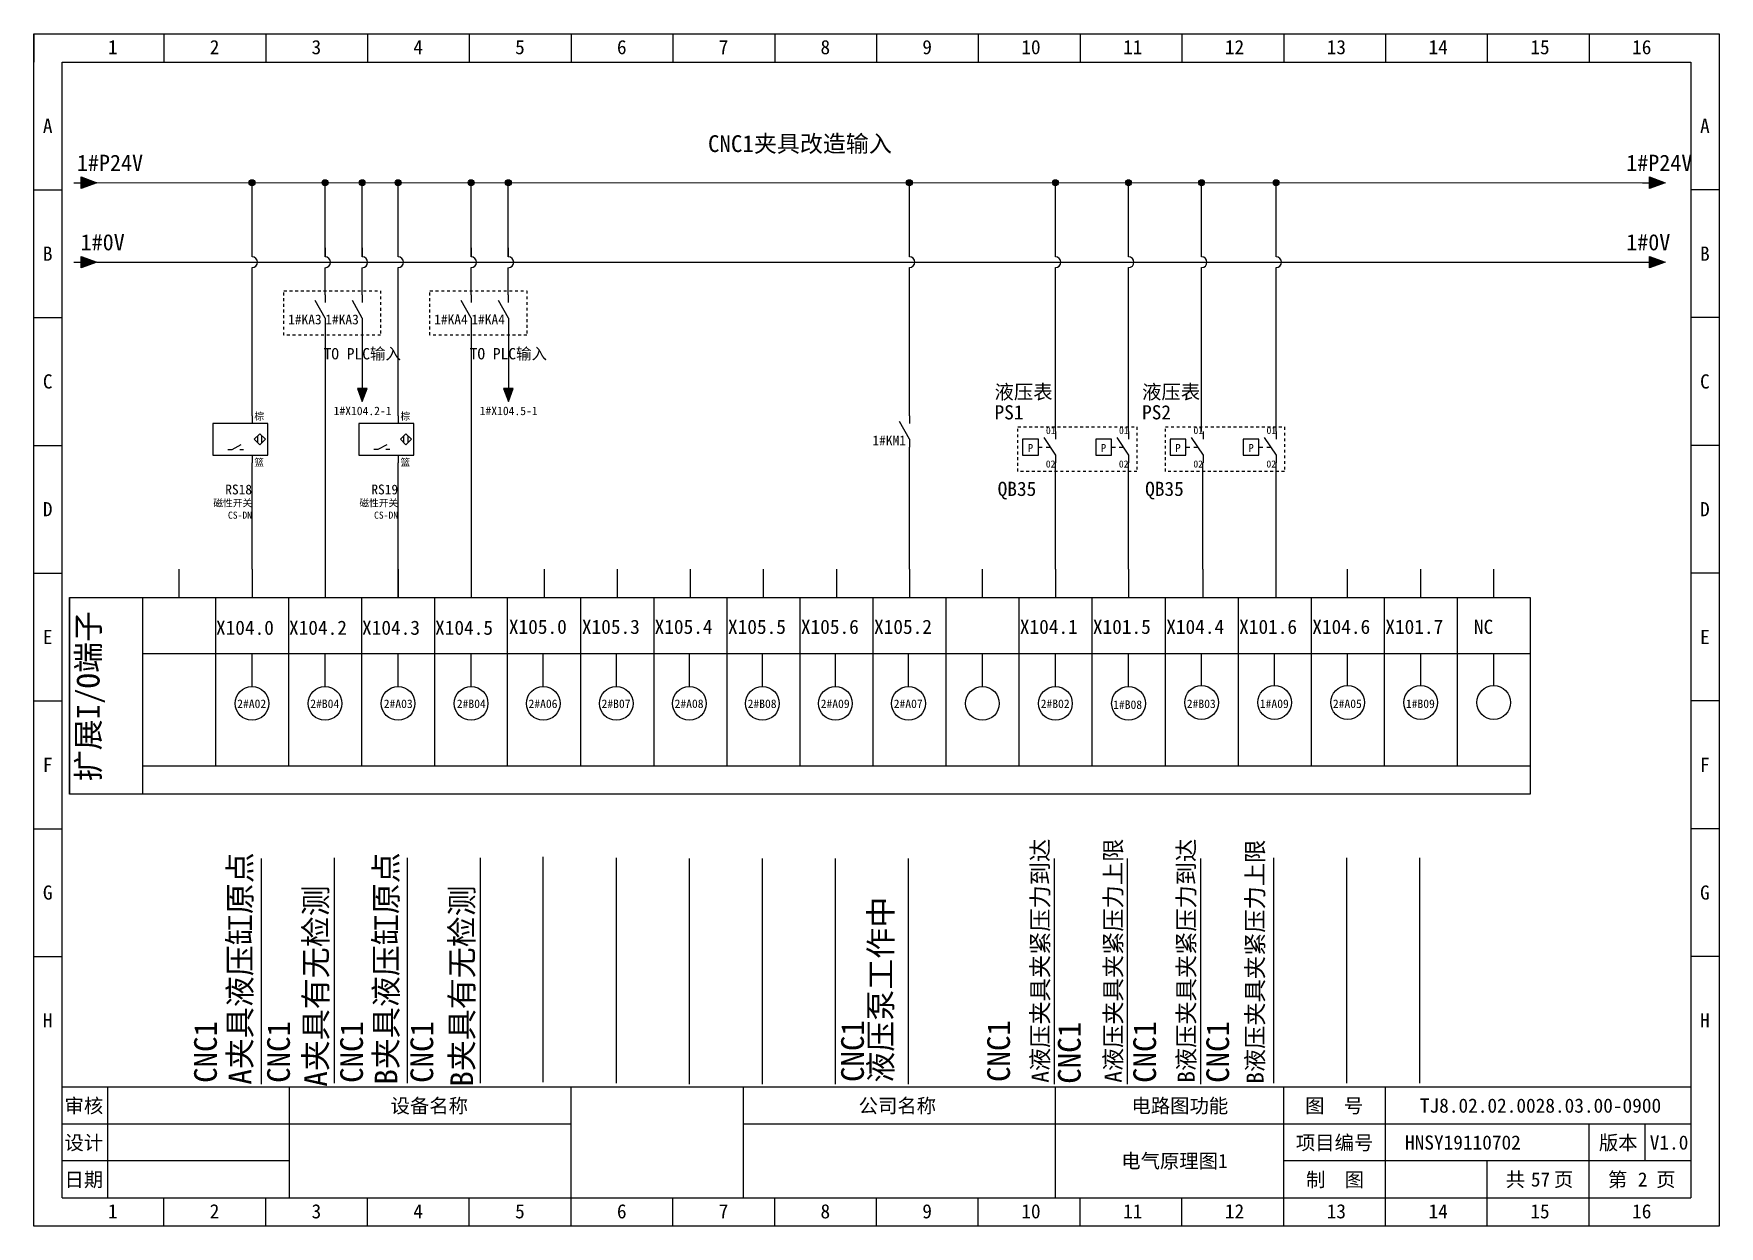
# Model space of a CAD drawing. Header units: millimetres. Extents: x 914 to 910632, y -176 to 682692.
# Drawn here: x 1900.1 to 2197.1, y 2544.6 to 2754.6 of the extents above; entities that cross this region are included whole.
import ezdxf
from ezdxf.enums import TextEntityAlignment as Align

# ---------------------------------------------------------------- set-up
doc = ezdxf.new("R2010")
doc.units = ezdxf.units.MM
doc.linetypes.add('EPL_DASH', pattern=[1, 0.5, -0.5])
doc.layers.add('EPLAN300', color=5, linetype='Continuous', lineweight=25)
doc.layers.add('EPLAN311', color=1, linetype='Continuous', lineweight=25)
doc.styles.get("Standard").update_dxf_attribs({"font": 'arial.ttf'})
doc.styles.add('宋体', font='')
doc.styles.get('宋体').set_extended_font_data('宋体')

msp = doc.modelspace()

# ---------------------------------------------------------------- texts
at = {"style": '宋体'}
for s, height, p in [('液压表', 2.5, (2069.409, 2690.272)), ('液压表', 2.5, (2095.4, 2690.272)), ('PS1', 2.5, (2069.409, 2686.678)), ('PS2', 2.5, (2095.406, 2686.678)), ('QB35 ', 2.5, (2069.958, 2673.2)), ('QB35 ', 2.5, (2095.95, 2673.2)), ('X104.0', 2.5, (1932.224, 2648.748)), ('X104.2', 2.5, (1945.094, 2648.748)), ('X104.3', 2.5, (1957.964, 2648.748)), ('X104.5', 2.5, (1970.834, 2648.748)), ('X105.0', 2.5, (1983.833, 2648.907)), ('X105.3', 2.5, (1996.703, 2648.907)), ('X105.4', 2.5, (2009.515, 2648.907)), ('X105.5', 2.5, (2022.443, 2648.907)), ('X105.6', 2.5, (2035.288, 2648.907)), ('X105.2', 2.5, (2048.175, 2648.907)), ('X104.1', 2.5, (2073.865, 2648.907)), ('X101.5', 2.5, (2086.735, 2648.907)), ('X104.4', 2.5, (2099.663, 2648.907)), ('X101.6', 2.5, (2112.508, 2648.907)), ('X104.6', 2.5, (2125.395, 2648.907)), ('X101.7', 2.5, (2138.265, 2648.907)), ('NC', 2.5, (2153.875, 2648.907)), ('2#A02', 1.5, (1935.971, 2635.852)), ('2#B04', 1.5, (1948.841, 2635.852)), ('2#A03', 1.5, (1961.786, 2635.852)), ('2#B04', 1.5, (1974.656, 2635.853)), ('2#A06', 1.5, (1987.295, 2635.852)), ('2#B07', 1.5, (2000.165, 2635.852)), ('2#A08', 1.5, (2013.035, 2635.852)), ('2#B08', 1.5, (2025.905, 2635.852)), ('2#A09', 1.5, (2038.775, 2635.852)), ('2#A07', 1.5, (2051.645, 2635.852)), ('2#B02', 1.5, (2077.541, 2635.852)), ('1#B08', 1.5, (2090.304, 2635.693)), ('2#B03', 1.5, (2103.281, 2635.852)), ('1#A09', 1.5, (2116.151, 2635.852)), ('2#A05', 1.5, (2129.021, 2635.852)), ('1#B09', 1.5, (2141.891, 2635.852))]:
    msp.add_text(s, height=height, dxfattribs=at).set_placement(p)
at = {"color": 5, "style": '宋体'}
for p in [(2075.744, 2681.644), (2088.614, 2681.644), (2101.742, 2681.644), (2114.612, 2681.644)]:
    msp.add_text('P', height=1.389, dxfattribs=at).set_placement(p, align=Align.MIDDLE_CENTER)
at = {"color": 0, "style": '宋体'}
for s, height, rotation, p in [('A液压夹具夹紧压力到达', 3, 89.99653, (2078.937, 2569.877)), ('A液压夹具夹紧压力上限', 3, 89.99653, (2091.807, 2569.877)), ('B液压夹具夹紧压力到达', 3, 89.99653, (2104.677, 2569.877)), ('B液压夹具夹紧压力上限', 3, 90, (2116.805, 2569.694)), ('A夹具液压缸原点', 4, 90, (1938.45, 2569.535)), ('B夹具液压缸原点', 4, 90, (1964.19, 2569.535)), ('A夹具有无检测', 4, 89.99653, (1951.8, 2569.175)), ('B夹具有无检测', 4, 89.99653, (1977.54, 2569.175)), ('液压泵工作中', 4, 89.99653, (2051.351, 2569.877)), ('CNC1', 4, 89.99653, (1932.377, 2569.847)), ('CNC1', 4, 89.99653, (1945.247, 2569.847)), ('CNC1', 4, 89.99653, (1958.117, 2569.847)), ('CNC1', 4, 89.99653, (1970.497, 2569.847)), ('CNC1', 4, 89.99653, (2046.382, 2570.007)), ('CNC1', 4, 89.99653, (2072.122, 2570.007)), ('CNC1', 4, 89.99653, (2084.579, 2569.688)), ('CNC1', 4, 89.99653, (2097.862, 2569.847)), ('CNC1', 4, 89.99653, (2110.732, 2569.847))]:
    msp.add_text(s, height=height, rotation=rotation, dxfattribs=at).set_placement(p)
at = {"attachment_point": 5, "style": '宋体'}
for s, width, insert, char_height in [('CNC1夹具改造输入', 65.76813, (2035.111, 2735.071), 2.97), ('TO PLC输入', 22.82006, (1958, 2698.137), 2), ('TO PLC输入', 22.82006, (1983.74, 2698.14), 2)]:
    msp.add_mtext_dynamic_manual_height_columns(s, width=width, gutter_width=12.5, heights=[0], dxfattribs=dict(at, insert=insert, char_height=char_height))
at = {"color": 5, "style": '宋体'}
for tag, p in [('1#KA3', (1944.936, 2703.414)), ('1#KA3', (1951.488, 2703.413)), ('1#KA4', (1970.676, 2703.418)), ('1#KA4', (1977.228, 2703.416)), ('1#KM1', (2047.893, 2682.107))]:
    msp.add_attdef(tag, p, '', height=1.736, dxfattribs=at)
at = {"color": 0, "style": '宋体'}
for tag, text, p in [('01', '棕', (2080.165, 2684.1)), ('01', '棕', (2093.035, 2684.1)), ('01', '棕', (2106.163, 2684.1)), ('01', '棕', (2119.033, 2684.1)), ('02', '黑', (2080.145, 2678.204)), ('02', '黑', (2093.015, 2678.204)), ('02', '黑', (2106.143, 2678.204)), ('02', '黑', (2119.013, 2678.204))]:
    msp.add_attdef(tag, text=text, height=1.25, dxfattribs=at).set_placement(p, align=Align.RIGHT)
at = {"style": '宋体'}
msp.add_attdef('扩展I/O端子', text='封页', height=4, rotation=90, dxfattribs=at).set_placement((1909.716, 2637.937), align=Align.MIDDLE_CENTER)
for tag, text, p in [('TJ8.02.02.0028.03.00-0900', 'TJ8.01.01.0181.00.01-0900', (2165.609, 2565.843)), ('HNSY19110702', 'HNSY19110702', (2151.938, 2559.343)), ('V1.0', '1.0', (2188.26, 2559.343)), ('电气原理图1', '封页', (2101.109, 2556.093)), ('57', '01', (2165.609, 2552.843)), ('2', '01', (2183.609, 2552.843))]:
    msp.add_attdef(tag, text=text, height=2.5, dxfattribs=at).set_placement(p, align=Align.MIDDLE_CENTER)

# ---------------------------------------------------------------- blocks, each defined once
blk = doc.blocks.new('EPLSYM_LibrarySPECIAL_Symbol8_Variant0_Placement1')
at = {"linetype": 'Continuous', "lineweight": 25, "ltscale": 4}
blk.add_hatch(color=1, dxfattribs=at).paths.add_polyline_path([(-0.75, 1), (2, 0), (-0.75, -1)], flags=0)
at = {"color": 1, "linetype": 'Continuous', "lineweight": 25, "ltscale": 4}
blk.add_line((-2, 0), (-0.75, 0), dxfattribs=at)
blk.add_lwpolyline([(-0.75, 1), (2, 0), (-0.75, -1)], close=True, dxfattribs=at)
at = {"color": 5}
blk.add_attdef('70_20010', text='', height=2.85, dxfattribs=at).set_placement((3, 0), align=Align.MIDDLE_LEFT)
at = {"color": 73}
for tag, p in [('70_24350', (33.76, 0)), ('70_24300', (72.31, 0))]:
    blk.add_attdef(tag, text='', height=2.06, dxfattribs=at).set_placement(p, align=Align.MIDDLE_LEFT)
blk = doc.blocks.new('磁性接近开关2线常开')
at = {"layer": 'EPLAN300', "color": 5, "linetype": 'Continuous', "lineweight": 25, "ltscale": 4}
for p, q in [((0, 8.4), (0, 7)), ((-2.01, 3.24), (-3.59, 2.36)), ((1.03, 3.58), (1.03, 4.82)), ((1.77, 3.58), (1.77, 4.82)), ((0, 1.4), (0, 0))]:
    blk.add_line(p, q, dxfattribs=at)
at = {"layer": 'EPLAN300', "color": 5, "linetype": 'Continuous', "lineweight": 25}
for p, q in [((-3.59, 2.36), (-4.29, 2.36)), ((-1.49, 2.36), (-2.19, 2.36))]:
    blk.add_line(p, q, dxfattribs=at)
at = {"layer": 'EPLAN300', "color": 5, "linetype": 'Continuous', "lineweight": 25, "ltscale": 4}
for points in [[(2.8, 7), (-7, 7), (-7, 1.4), (2.8, 1.4)], [(1.4, 5.19), (0.41, 4.2), (1.4, 3.21), (2.39, 4.2)]]:
    blk.add_lwpolyline(points, close=True, dxfattribs=at)
at = {"color": 0, "style": '宋体'}
for tag, p in [('01', (0.42, 7.67)), ('02', (0.42, -0.54))]:
    blk.add_attdef(tag, p, '', height=1.26, dxfattribs=at)
at = {"color": 5, "style": '宋体'}
blk.add_attdef('03', text='', height=1.75, dxfattribs=at).set_placement((0, -5.6), align=Align.RIGHT)
at = {"color": 0, "style": '宋体'}
for tag, p in [('04', (0, -7.76)), ('05', (0, -9.92))]:
    blk.add_attdef(tag, text='', height=1.26, dxfattribs=at).set_placement(p, align=Align.RIGHT)
blk = doc.blocks.new('箭头下')
at = {"layer": 'EPLAN311', "linetype": 'Continuous', "lineweight": 25, "ltscale": 4}
blk.add_hatch(color=1, dxfattribs=at).paths.add_polyline_path([(-0.7, -0.875), (0, -2.8), (0.7, -0.875)], flags=0)
at = {"layer": 'EPLAN311', "color": 1, "linetype": 'Continuous', "lineweight": 25, "ltscale": 4}
blk.add_line((0, 0), (0, -0.875), dxfattribs=at)
blk.add_lwpolyline([(-0.7, -0.875), (0, -2.8), (0.7, -0.875)], close=True, dxfattribs=at)
at = {"color": 5}
blk.add_attdef('70_20010', text='', height=1.7535, dxfattribs=at).set_placement((0, -3.8507), align=Align.TOP_CENTER)
blk = doc.blocks.new('*U388')
blk.add_line((-2.5, 0), (2.5, 0))
blk = doc.blocks.new('*U389')
at = {"color": 0, "linetype": 'ByBlock', "lineweight": -2, "transparency": 16777216}
for p in [(0, 0), (0, -22.5), (0, -45), (0, -67.5), (0, -90), (0, -112.5), (0, -135)]:
    blk.add_blockref('*U388', p, dxfattribs=at)
blk = doc.blocks.new('*U390')
blk.add_line((-2.5, 0), (2.5, 0))
blk = doc.blocks.new('*U391')
at = {"color": 0, "linetype": 'ByBlock', "lineweight": -2, "transparency": 16777216}
for p in [(0, 0), (0, -22.5), (0, -45), (0, -67.5), (0, -90), (0, -112.5), (0, -135)]:
    blk.add_blockref('*U390', p, dxfattribs=at)
blk = doc.blocks.new('制图图框')
for p, q in [((-2700.08, 789.32), (-2403.08, 789.32)), ((-2700.08, 579.32), (-2700.08, 789.32)), ((-2700.08, 789.32), (-2700.08, 784.32)), ((-2700.08, 789.32), (-2695.08, 789.32)), ((-2677.15, 789.32), (-2677.15, 784.32)), ((-2659.21, 789.32), (-2659.21, 784.32)), ((-2641.27, 789.32), (-2641.27, 784.32)), ((-2623.33, 789.32), (-2623.33, 784.32)), ((-2605.4, 789.32), (-2605.4, 784.32)), ((-2587.46, 789.32), (-2587.46, 784.32)), ((-2569.52, 789.32), (-2569.52, 784.32)), ((-2551.58, 789.32), (-2551.58, 784.32)), ((-2533.65, 789.32), (-2533.65, 784.32)), ((-2515.71, 789.32), (-2515.71, 784.32)), ((-2497.77, 789.32), (-2497.77, 784.32)), ((-2479.83, 789.32), (-2479.83, 784.32)), ((-2461.9, 789.32), (-2461.9, 784.32)), ((-2443.96, 789.32), (-2443.96, 784.32)), ((-2426.02, 789.32), (-2426.02, 784.32)), ((-2403.08, 789.32), (-2403.08, 579.32)), ((-2403.08, 789.32), (-2403.08, 784.32)), ((-2695.08, 784.32), (-2408.08, 784.32)), ((-2695.08, 584.32), (-2695.08, 784.32)), ((-2408.08, 784.32), (-2408.08, 584.32)), ((-2408.08, 603.82), (-2695.08, 603.82)), ((-2687.08, 603.82), (-2687.08, 584.32)), ((-2655.08, 603.82), (-2655.08, 584.32)), ((-2655.08, 603.82), (-2655.08, 584.32)), ((-2605.4, 579.32), (-2605.4, 603.82)), ((-2575.08, 603.82), (-2575.08, 584.32)), ((-2575.08, 603.82), (-2575.08, 584.32)), ((-2575.08, 603.82), (-2575.08, 584.32)), ((-2520.08, 603.82), (-2520.08, 584.32)), ((-2479.83, 579.32), (-2479.83, 603.82)), ((-2461.9, 579.32), (-2461.9, 603.82)), ((-2655.08, 597.32), (-2695.08, 597.32)), ((-2605.4, 597.32), (-2655.08, 597.32)), ((-2408.08, 597.32), (-2575.08, 597.32)), ((-2426.02, 579.32), (-2426.02, 597.32)), ((-2416.18, 597.32), (-2416.18, 590.82)), ((-2655.08, 590.82), (-2695.08, 590.82)), ((-2408.08, 590.82), (-2479.83, 590.82)), ((-2443.96, 579.32), (-2443.96, 590.82)), ((-2695.08, 584.32), (-2408.08, 584.32)), ((-2677.15, 579.32), (-2677.15, 584.32)), ((-2659.21, 579.32), (-2659.21, 584.32)), ((-2641.27, 579.32), (-2641.27, 584.32)), ((-2623.33, 579.32), (-2623.33, 584.32)), ((-2587.46, 579.32), (-2587.46, 584.32)), ((-2569.52, 579.32), (-2569.52, 584.32)), ((-2551.58, 579.32), (-2551.58, 584.32)), ((-2533.65, 579.32), (-2533.65, 584.32)), ((-2515.71, 579.32), (-2515.71, 584.32)), ((-2497.77, 579.32), (-2497.77, 584.32)), ((-2403.08, 579.32), (-2700.08, 579.32))]:
    blk.add_line(p, q)
blk.add_blockref('*U389', (-2697.58, 761.82))
at = {"xscale": -1}
blk.add_blockref('*U391', (-2405.58, 761.82), dxfattribs=at)
at = {"style": '宋体'}
for s, p in [('1', (-2687.01, 785.71)), ('2', (-2669.07, 785.71)), ('3', (-2651.13, 785.71)), ('4', (-2633.2, 785.71)), ('5', (-2615.26, 785.71)), ('6', (-2597.32, 785.71)), ('7', (-2579.38, 785.71)), ('8', (-2561.45, 785.71)), ('9', (-2543.51, 785.71)), ('10', (-2526.07, 785.71)), ('11', (-2508.13, 785.71)), ('12', (-2490.2, 785.71)), ('13', (-2472.26, 785.71)), ('14', (-2454.32, 785.71)), ('15', (-2436.38, 785.71)), ('16', (-2418.45, 785.71)), ('A', (-2698.47, 771.84)), ('A', (-2406.47, 771.84)), ('B', (-2698.47, 749.34)), ('B', (-2406.47, 749.34)), ('C', (-2698.47, 726.84)), ('C', (-2406.47, 726.84)), ('D', (-2698.47, 704.34)), ('D', (-2406.47, 704.34)), ('E', (-2698.47, 681.84)), ('E', (-2406.47, 681.84)), ('F', (-2698.47, 659.34)), ('F', (-2406.47, 659.34)), ('G', (-2698.47, 636.84)), ('G', (-2406.47, 636.84)), ('H', (-2698.47, 614.34)), ('H', (-2406.47, 614.34)), ('审核', (-2694.65, 599.29)), ('设备名称', (-2637.2, 599.28)), ('公司名称', (-2554.73, 599.29)), ('电路图功能', (-2506.66, 599.29)), ('图  号', (-2476.05, 599.3)), ('设计', (-2694.66, 592.79)), ('项目编号', (-2477.68, 592.79)), ('版本', (-2424.3, 592.79)), ('日期', (-2694.66, 586.29)), ('制  图', (-2475.91, 586.28)), ('共   页', (-2440.72, 586.31)), ('第   页', (-2422.72, 586.3)), ('1', (-2687.01, 580.71)), ('2', (-2669.07, 580.71)), ('3', (-2651.13, 580.71)), ('4', (-2633.2, 580.71)), ('5', (-2615.26, 580.71)), ('6', (-2597.32, 580.71)), ('7', (-2579.38, 580.71)), ('8', (-2561.45, 580.71)), ('9', (-2543.51, 580.71)), ('10', (-2526.07, 580.71)), ('11', (-2508.13, 580.71)), ('12', (-2490.2, 580.71)), ('13', (-2472.26, 580.71)), ('14', (-2454.32, 580.71)), ('15', (-2436.38, 580.71)), ('16', (-2418.45, 580.71))]:
    blk.add_text(s, height=2.5, dxfattribs=at).set_placement(p)

# ---------------------------------------------------------------- hatches: boundary and pattern name
at = {"layer": 'EPLAN311', "ltscale": 4}
h = msp.add_hatch(color=1, dxfattribs=at)
edge = h.paths.add_edge_path()
edge.add_arc((1938.575, 2728.365), 0.52, 0, 360)
h = msp.add_hatch(color=1, dxfattribs=at)
edge = h.paths.add_edge_path()
edge.add_arc((1951.445, 2728.368), 0.52, 0, 360)
h = msp.add_hatch(color=1, dxfattribs=at)
edge = h.paths.add_edge_path()
edge.add_arc((1957.997, 2728.366), 0.52, 0, 360)
h = msp.add_hatch(color=1, dxfattribs=at)
edge = h.paths.add_edge_path()
edge.add_arc((1964.315, 2728.368), 0.52, 0, 360)
h = msp.add_hatch(color=1, dxfattribs=at)
edge = h.paths.add_edge_path()
edge.add_arc((1977.185, 2728.371), 0.52, 0, 360)
h = msp.add_hatch(color=1, dxfattribs=at)
edge = h.paths.add_edge_path()
edge.add_arc((1983.737, 2728.369), 0.52, 0, 360)
h = msp.add_hatch(color=1, dxfattribs=at)
edge = h.paths.add_edge_path()
edge.add_arc((2054.403, 2728.371), 0.52, 0, 360)
h = msp.add_hatch(color=1, dxfattribs=at)
edge = h.paths.add_edge_path()
edge.add_arc((2080.145, 2728.364), 0.52, 0, 360)
h = msp.add_hatch(color=1, dxfattribs=at)
edge = h.paths.add_edge_path()
edge.add_arc((2093.015, 2728.365), 0.52, 0, 360)
h = msp.add_hatch(color=1, dxfattribs=at)
edge = h.paths.add_edge_path()
edge.add_arc((2105.885, 2728.364), 0.52, 0, 360)
h = msp.add_hatch(color=1, dxfattribs=at)
edge = h.paths.add_edge_path()
edge.add_arc((2119.013, 2728.364), 0.52, 0, 360)

# ---------------------------------------------------------------- linework, layer by layer
at = {"color": 0}
for p, q in [((1911.187, 2728.371), (2183.567, 2728.365)), ((1938.575, 2715.316), (1938.575, 2728.366)), ((1951.445, 2715.32), (1951.445, 2728.369)), ((1957.997, 2715.318), (1957.997, 2728.367)), ((1964.315, 2715.32), (1964.315, 2728.369)), ((1977.185, 2715.323), (1977.185, 2728.372)), ((1983.737, 2715.321), (1983.737, 2728.37)), ((2054.402, 2715.323), (2054.402, 2728.371)), ((2080.145, 2715.316), (2080.145, 2728.366)), ((2093.015, 2715.316), (2093.015, 2728.366)), ((2105.885, 2715.316), (2105.885, 2728.366)), ((2119.012, 2715.316), (2119.012, 2728.366)), ((1911.205, 2714.364), (2183.567, 2714.365)), ((1938.575, 2687.328), (1938.575, 2713.406)), ((1964.315, 2687.332), (1964.315, 2713.41)), ((2054.402, 2687.335), (2054.402, 2713.413)), ((2080.145, 2684.555), (2080.145, 2713.406)), ((2093.015, 2684.555), (2093.015, 2713.406)), ((2105.885, 2684.555), (2105.885, 2713.406)), ((2119.013, 2684.555), (2119.012, 2713.406)), ((1938.575, 2660.292), (1938.575, 2679.012)), ((1964.315, 2660.296), (1964.315, 2679.016)), ((2080.145, 2660.292), (2080.145, 2679.012)), ((2093.015, 2660.292), (2093.015, 2679.012)), ((2106.136, 2660.292), (2106.136, 2679.012)), ((2119.006, 2660.292), (2119.006, 2679.012))]:
    msp.add_line(p, q, dxfattribs=at)
for p, q in [((1951.445, 2716.879), (1951.445, 2715.306)), ((1957.997, 2716.877), (1957.997, 2715.304)), ((1977.185, 2716.882), (1977.185, 2715.309)), ((1983.737, 2716.88), (1983.737, 2715.308)), ((1951.445, 2711.824), (1951.445, 2713.396)), ((1951.445, 2708.637), (1951.445, 2711.824)), ((1957.997, 2711.822), (1957.997, 2713.394)), ((1957.997, 2708.636), (1957.997, 2711.822)), ((1977.185, 2711.827), (1977.185, 2713.4)), ((1977.185, 2708.641), (1977.185, 2711.827)), ((1983.737, 2711.825), (1983.737, 2713.398)), ((1983.737, 2708.639), (1983.737, 2711.825)), ((1951.448, 2703.095), (1951.445, 2660.292)), ((1977.188, 2703.092), (1977.185, 2660.289)), ((2054.405, 2660.292), (2054.405, 2681.787)), ((1925.705, 2660.292), (1925.705, 2655.342)), ((1938.575, 2660.292), (1938.575, 2655.342)), ((1951.445, 2660.292), (1951.445, 2655.342)), ((1964.315, 2660.296), (1964.315, 2655.346)), ((1964.315, 2655.346), (1964.315, 2660.296)), ((1977.185, 2660.292), (1977.185, 2655.342)), ((1990.055, 2660.292), (1990.055, 2655.342)), ((2002.925, 2660.292), (2002.925, 2655.342)), ((2015.795, 2660.292), (2015.795, 2655.342)), ((2028.665, 2660.292), (2028.665, 2655.342)), ((2041.535, 2660.292), (2041.535, 2655.342)), ((2054.405, 2660.292), (2054.405, 2655.342)), ((2067.275, 2655.342), (2067.275, 2660.292)), ((2080.145, 2660.292), (2080.145, 2655.342)), ((2080.145, 2660.292), (2080.145, 2655.342)), ((2093.015, 2660.292), (2093.015, 2655.342)), ((2106.136, 2660.292), (2106.136, 2655.342)), ((2119.013, 2655.342), (2119.013, 2660.292)), ((2131.625, 2655.342), (2131.625, 2660.292)), ((2144.495, 2655.342), (2144.495, 2660.292)), ((2157.365, 2655.342), (2157.365, 2660.292)), ((1906.4, 2655.342), (2163.8, 2655.342)), ((1906.4, 2620.692), (1906.4, 2655.342)), ((1906.4, 2655.342), (1906.4, 2620.692)), ((1919.27, 2655.342), (1919.27, 2620.692)), ((1932.14, 2655.342), (1932.14, 2625.642)), ((1945.01, 2655.342), (1945.01, 2625.642)), ((1957.88, 2655.342), (1957.88, 2625.642)), ((1970.75, 2655.342), (1970.75, 2625.642)), ((1983.62, 2625.642), (1983.62, 2655.342)), ((1996.49, 2625.642), (1996.49, 2655.342)), ((2009.36, 2655.342), (2009.36, 2625.642)), ((2022.23, 2655.342), (2022.23, 2625.642)), ((2035.1, 2655.342), (2035.1, 2625.642)), ((2047.97, 2655.342), (2047.97, 2625.621)), ((2060.84, 2655.342), (2060.84, 2625.642)), ((2073.71, 2655.342), (2073.71, 2625.642)), ((2086.58, 2655.342), (2086.58, 2625.642)), ((2099.45, 2655.342), (2099.45, 2625.642)), ((2112.32, 2655.342), (2112.32, 2625.642)), ((2125.19, 2655.342), (2125.19, 2625.642)), ((2138.06, 2655.342), (2138.06, 2625.642)), ((2150.93, 2655.342), (2150.93, 2625.642)), ((2163.8, 2655.342), (2163.8, 2620.692)), ((1919.27, 2645.442), (2163.8, 2645.442)), ((1938.575, 2639.633), (1938.575, 2645.442)), ((1951.445, 2639.633), (1951.445, 2645.442)), ((1964.315, 2639.633), (1964.315, 2645.442)), ((1977.185, 2639.633), (1977.185, 2645.442)), ((1989.899, 2639.633), (1989.899, 2645.283)), ((2002.769, 2639.633), (2002.769, 2645.283)), ((2015.639, 2639.633), (2015.639, 2645.283)), ((2028.509, 2639.633), (2028.509, 2645.283)), ((2041.379, 2639.633), (2041.379, 2645.283)), ((2054.249, 2639.633), (2054.249, 2645.283)), ((2067.275, 2639.633), (2067.275, 2645.283)), ((2080.145, 2639.633), (2080.145, 2645.283)), ((2093.015, 2639.633), (2093.015, 2645.442)), ((2105.885, 2639.792), (2105.885, 2645.442)), ((2118.755, 2639.792), (2118.755, 2645.442)), ((2131.625, 2639.792), (2131.625, 2645.442)), ((2144.495, 2639.792), (2144.495, 2645.442)), ((2157.365, 2639.792), (2157.365, 2645.442)), ((2163.8, 2625.642), (1919.27, 2625.642)), ((2163.8, 2620.692), (1906.4, 2620.692)), ((1940.244, 2569.636), (1940.244, 2609.335)), ((1953.114, 2569.795), (1953.114, 2609.495)), ((1965.984, 2569.795), (1965.984, 2609.495)), ((1978.854, 2569.795), (1978.854, 2609.495)), ((1989.899, 2569.954), (1989.899, 2609.654)), ((2002.769, 2569.795), (2002.769, 2609.495)), ((2015.639, 2569.636), (2015.639, 2609.335)), ((2028.509, 2569.636), (2028.509, 2609.335)), ((2041.379, 2569.636), (2041.379, 2609.335)), ((2054.249, 2569.636), (2054.249, 2609.335)), ((2079.989, 2569.636), (2079.989, 2609.335)), ((2092.859, 2569.636), (2092.859, 2609.335)), ((2105.729, 2569.636), (2105.729, 2609.335)), ((2118.599, 2569.795), (2118.599, 2609.495)), ((2131.469, 2569.795), (2131.469, 2609.495)), ((2144.339, 2569.795), (2144.339, 2609.495))]:
    msp.add_line(p, q)
at = {"color": 5, "linetype": 'Continuous'}
for p, q in [((1977.185, 2708.641), (1977.185, 2707.255)), ((1977.185, 2708.641), (1977.185, 2707.255)), ((1951.445, 2708.637), (1951.445, 2707.251)), ((1951.445, 2708.637), (1951.445, 2707.251)), ((1957.997, 2708.636), (1957.997, 2707.25)), ((1957.997, 2708.636), (1957.997, 2707.25)), ((1983.737, 2708.639), (1983.737, 2707.253)), ((1983.737, 2708.639), (1983.737, 2707.253)), ((1951.448, 2704.481), (1951.448, 2703.095)), ((1951.448, 2704.481), (1951.448, 2703.095)), ((1958, 2704.479), (1958, 2703.093)), ((1958, 2704.479), (1958, 2703.093)), ((1977.188, 2704.484), (1977.188, 2703.098)), ((1977.188, 2704.484), (1977.188, 2703.098)), ((1983.74, 2704.482), (1983.74, 2703.096)), ((1983.74, 2704.482), (1983.74, 2703.096)), ((2054.402, 2687.33), (2054.402, 2685.944)), ((2054.402, 2687.33), (2054.402, 2685.944)), ((2054.405, 2683.173), (2054.405, 2681.787)), ((2054.405, 2683.173), (2054.405, 2681.787))]:
    msp.add_line(p, q, dxfattribs=at)
at = {"color": 5, "linetype": 'Continuous', "ltscale": 4}
for p, q in [((1951.448, 2704.481), (1949.715, 2707.599)), ((1951.448, 2704.481), (1949.715, 2707.599)), ((1958, 2704.479), (1956.267, 2707.598)), ((1958, 2704.479), (1956.267, 2707.598)), ((1977.188, 2704.484), (1975.455, 2707.603)), ((1977.188, 2704.484), (1975.455, 2707.603)), ((1983.74, 2704.482), (1982.007, 2707.601)), ((1983.74, 2704.482), (1982.007, 2707.601)), ((2054.405, 2683.173), (2052.672, 2686.292)), ((2054.405, 2683.173), (2052.672, 2686.292))]:
    msp.add_line(p, q, dxfattribs=at)
at = {"linetype": 'ByBlock'}
for p, q in [((1958, 2703.093), (1958, 2693.181)), ((1983.74, 2703.096), (1983.74, 2693.184)), ((1983.74, 2703.096), (1983.74, 2693.184))]:
    msp.add_line(p, q, dxfattribs=at)
at = {"color": 5, "linetype": 'Continuous', "lineweight": 25, "ltscale": 4}
for p, q in [((2078.066, 2683.515), (2080.145, 2680.397)), ((2090.936, 2683.515), (2093.015, 2680.397)), ((2104.064, 2683.515), (2106.143, 2680.397)), ((2116.934, 2683.515), (2119.013, 2680.397)), ((2077.13, 2681.783), (2077.823, 2681.783)), ((2078.516, 2681.783), (2079.209, 2681.783)), ((2078.58, 2681.783), (2079.273, 2681.783)), ((2090, 2681.783), (2090.693, 2681.783)), ((2091.386, 2681.783), (2092.079, 2681.783)), ((2091.45, 2681.783), (2092.143, 2681.783)), ((2103.128, 2681.783), (2103.821, 2681.783)), ((2104.514, 2681.783), (2105.207, 2681.783)), ((2104.578, 2681.783), (2105.271, 2681.783)), ((2115.998, 2681.783), (2116.691, 2681.783)), ((2117.384, 2681.783), (2118.077, 2681.783)), ((2117.448, 2681.783), (2118.141, 2681.783))]:
    msp.add_line(p, q, dxfattribs=at)
at = {"color": 5, "linetype": 'Continuous', "lineweight": 25}
for p, q in [((2080.145, 2684.555), (2080.145, 2683.169)), ((2093.015, 2684.555), (2093.015, 2683.169)), ((2106.143, 2684.555), (2106.143, 2683.169)), ((2119.013, 2684.555), (2119.013, 2683.169)), ((2080.145, 2680.398), (2080.145, 2679.012)), ((2093.015, 2680.398), (2093.015, 2679.012)), ((2106.143, 2680.398), (2106.143, 2679.012)), ((2119.013, 2680.398), (2119.013, 2679.012))]:
    msp.add_line(p, q, dxfattribs=at)
at = {"linetype": 'EPL_DASH'}
for points in [[(1944.194, 2709.324), (1961.236, 2709.324), (1961.236, 2701.508), (1944.194, 2701.508)], [(1969.934, 2709.327), (1986.976, 2709.327), (1986.976, 2701.511), (1969.934, 2701.511)], [(2073.521, 2685.342), (2094.501, 2685.342), (2094.501, 2677.526), (2073.521, 2677.526)], [(2099.519, 2685.342), (2120.498, 2685.342), (2120.498, 2677.526), (2099.519, 2677.526)]]:
    msp.add_lwpolyline(points, close=True, dxfattribs=at)
at = {"color": 5, "linetype": 'Continuous', "lineweight": 25, "ltscale": 4}
for points in [[(2074.358, 2680.397), (2077.13, 2680.397), (2077.13, 2683.169), (2074.358, 2683.169)], [(2087.228, 2680.397), (2090, 2680.397), (2090, 2683.169), (2087.228, 2683.169)], [(2100.356, 2680.397), (2103.128, 2680.397), (2103.128, 2683.169), (2100.356, 2683.169)], [(2113.226, 2680.397), (2115.998, 2680.397), (2115.998, 2683.169), (2113.226, 2683.169)]]:
    msp.add_lwpolyline(points, close=True, dxfattribs=at)
for centre in [(1938.575, 2636.663), (1951.445, 2636.663), (1964.315, 2636.663), (1977.185, 2636.663), (1989.899, 2636.663), (2002.769, 2636.663), (2015.639, 2636.663), (2028.509, 2636.663), (2041.379, 2636.663), (2054.249, 2636.663), (2067.275, 2636.663), (2080.145, 2636.663), (2093.015, 2636.663), (2105.885, 2636.822), (2118.755, 2636.822), (2131.625, 2636.822), (2144.495, 2636.822), (2157.365, 2636.822)]:
    msp.add_circle(centre, 2.97)
for centre in [(1938.575, 2714.361), (1951.445, 2714.351), (1957.997, 2714.349), (1964.315, 2714.365), (1977.185, 2714.354), (1983.737, 2714.353), (2054.402, 2714.368), (2080.145, 2714.361), (2093.015, 2714.361), (2105.885, 2714.361), (2119.012, 2714.361)]:
    msp.add_arc(centre, 0.955, 270, 90)
at = {"layer": 'EPLAN311', "color": 1, "ltscale": 4}
for centre in [(1938.575, 2728.365), (1951.445, 2728.368), (1957.997, 2728.366), (1964.315, 2728.368), (1977.185, 2728.371), (1983.737, 2728.369), (2054.403, 2728.371), (2080.145, 2728.364), (2093.015, 2728.365), (2105.885, 2728.364), (2119.013, 2728.364)]:
    msp.add_circle(centre, 0.52, dxfattribs=at)

# ---------------------------------------------------------------- block references
msp.add_blockref('制图图框', (4600.194, 1965.274))
at = {"color": 7}
ref = msp.add_blockref('EPLSYM_LibrarySPECIAL_Symbol8_Variant0_Placement1', (1909.205, 2728.365), dxfattribs=at)
ref.add_attrib('70_20010', '1#P24V', dxfattribs={"color": 5, "height": 2.8548, "style": '宋体'}).set_placement((1907.721, 2731.864), align=Align.MIDDLE_LEFT)
ref = msp.add_blockref('EPLSYM_LibrarySPECIAL_Symbol8_Variant0_Placement1', (2185.567, 2728.365), dxfattribs=at)
ref.add_attrib('70_20010', '1#P24V', dxfattribs={"color": 5, "height": 2.8548, "style": '宋体'}).set_placement((2180.711, 2731.864), align=Align.MIDDLE_LEFT)
ref = msp.add_blockref('EPLSYM_LibrarySPECIAL_Symbol8_Variant0_Placement1', (1909.205, 2714.364), dxfattribs=at)
ref.add_attrib('70_20010', '1#0V', dxfattribs={"color": 5, "height": 2.8548, "style": '宋体'}).set_placement((1908.379, 2717.877), align=Align.MIDDLE_LEFT)
ref = msp.add_blockref('EPLSYM_LibrarySPECIAL_Symbol8_Variant0_Placement1', (2185.567, 2714.364), dxfattribs=at)
ref.add_attrib('70_20010', '1#0V', dxfattribs={"color": 5, "height": 2.8548, "style": '宋体'}).set_placement((2180.711, 2717.877), align=Align.MIDDLE_LEFT)
ref = msp.add_blockref('箭头下', (1958, 2693.181), dxfattribs=dict(xscale=1.2, yscale=1.2, zscale=1.2))
ref.add_attrib('70_20010', '1#X104.2-1', dxfattribs={"color": 5, "height": 1.5, "style": '宋体'}).set_placement((1958.055, 2686.977), align=Align.BOTTOM_CENTER)
ref = msp.add_blockref('箭头下', (1983.74, 2693.184), dxfattribs=dict(xscale=1.2, yscale=1.2, zscale=1.2))
ref.add_attrib('70_20010', '1#X104.5-1', dxfattribs={"color": 5, "height": 1.5, "style": '宋体'}).set_placement((1983.795, 2686.98), align=Align.BOTTOM_CENTER)
at = {"xscale": 0.99, "yscale": 0.99, "zscale": 0.99}
for p, values in [((1938.575, 2679.012), {'05': 'CS-DN', '04': '磁性开关', '03': 'RS18', '02': '篮', '01': '棕'}), ((1964.315, 2679.016), {'05': 'CS-DN', '04': '磁性开关', '03': 'RS19', '02': '篮', '01': '棕'})]:
    msp.add_blockref('磁性接近开关2线常开', p, dxfattribs=at).add_auto_attribs(values)

msp.set_redraw_order([(e.dxf.handle, doc.entitydb.next_handle()) for e in msp.query("TEXT MTEXT ATTDEF DIMENSION ARC_DIMENSION")])  # texts and dimensions are drawn at this point

doc.saveas('drawing.dxf')
